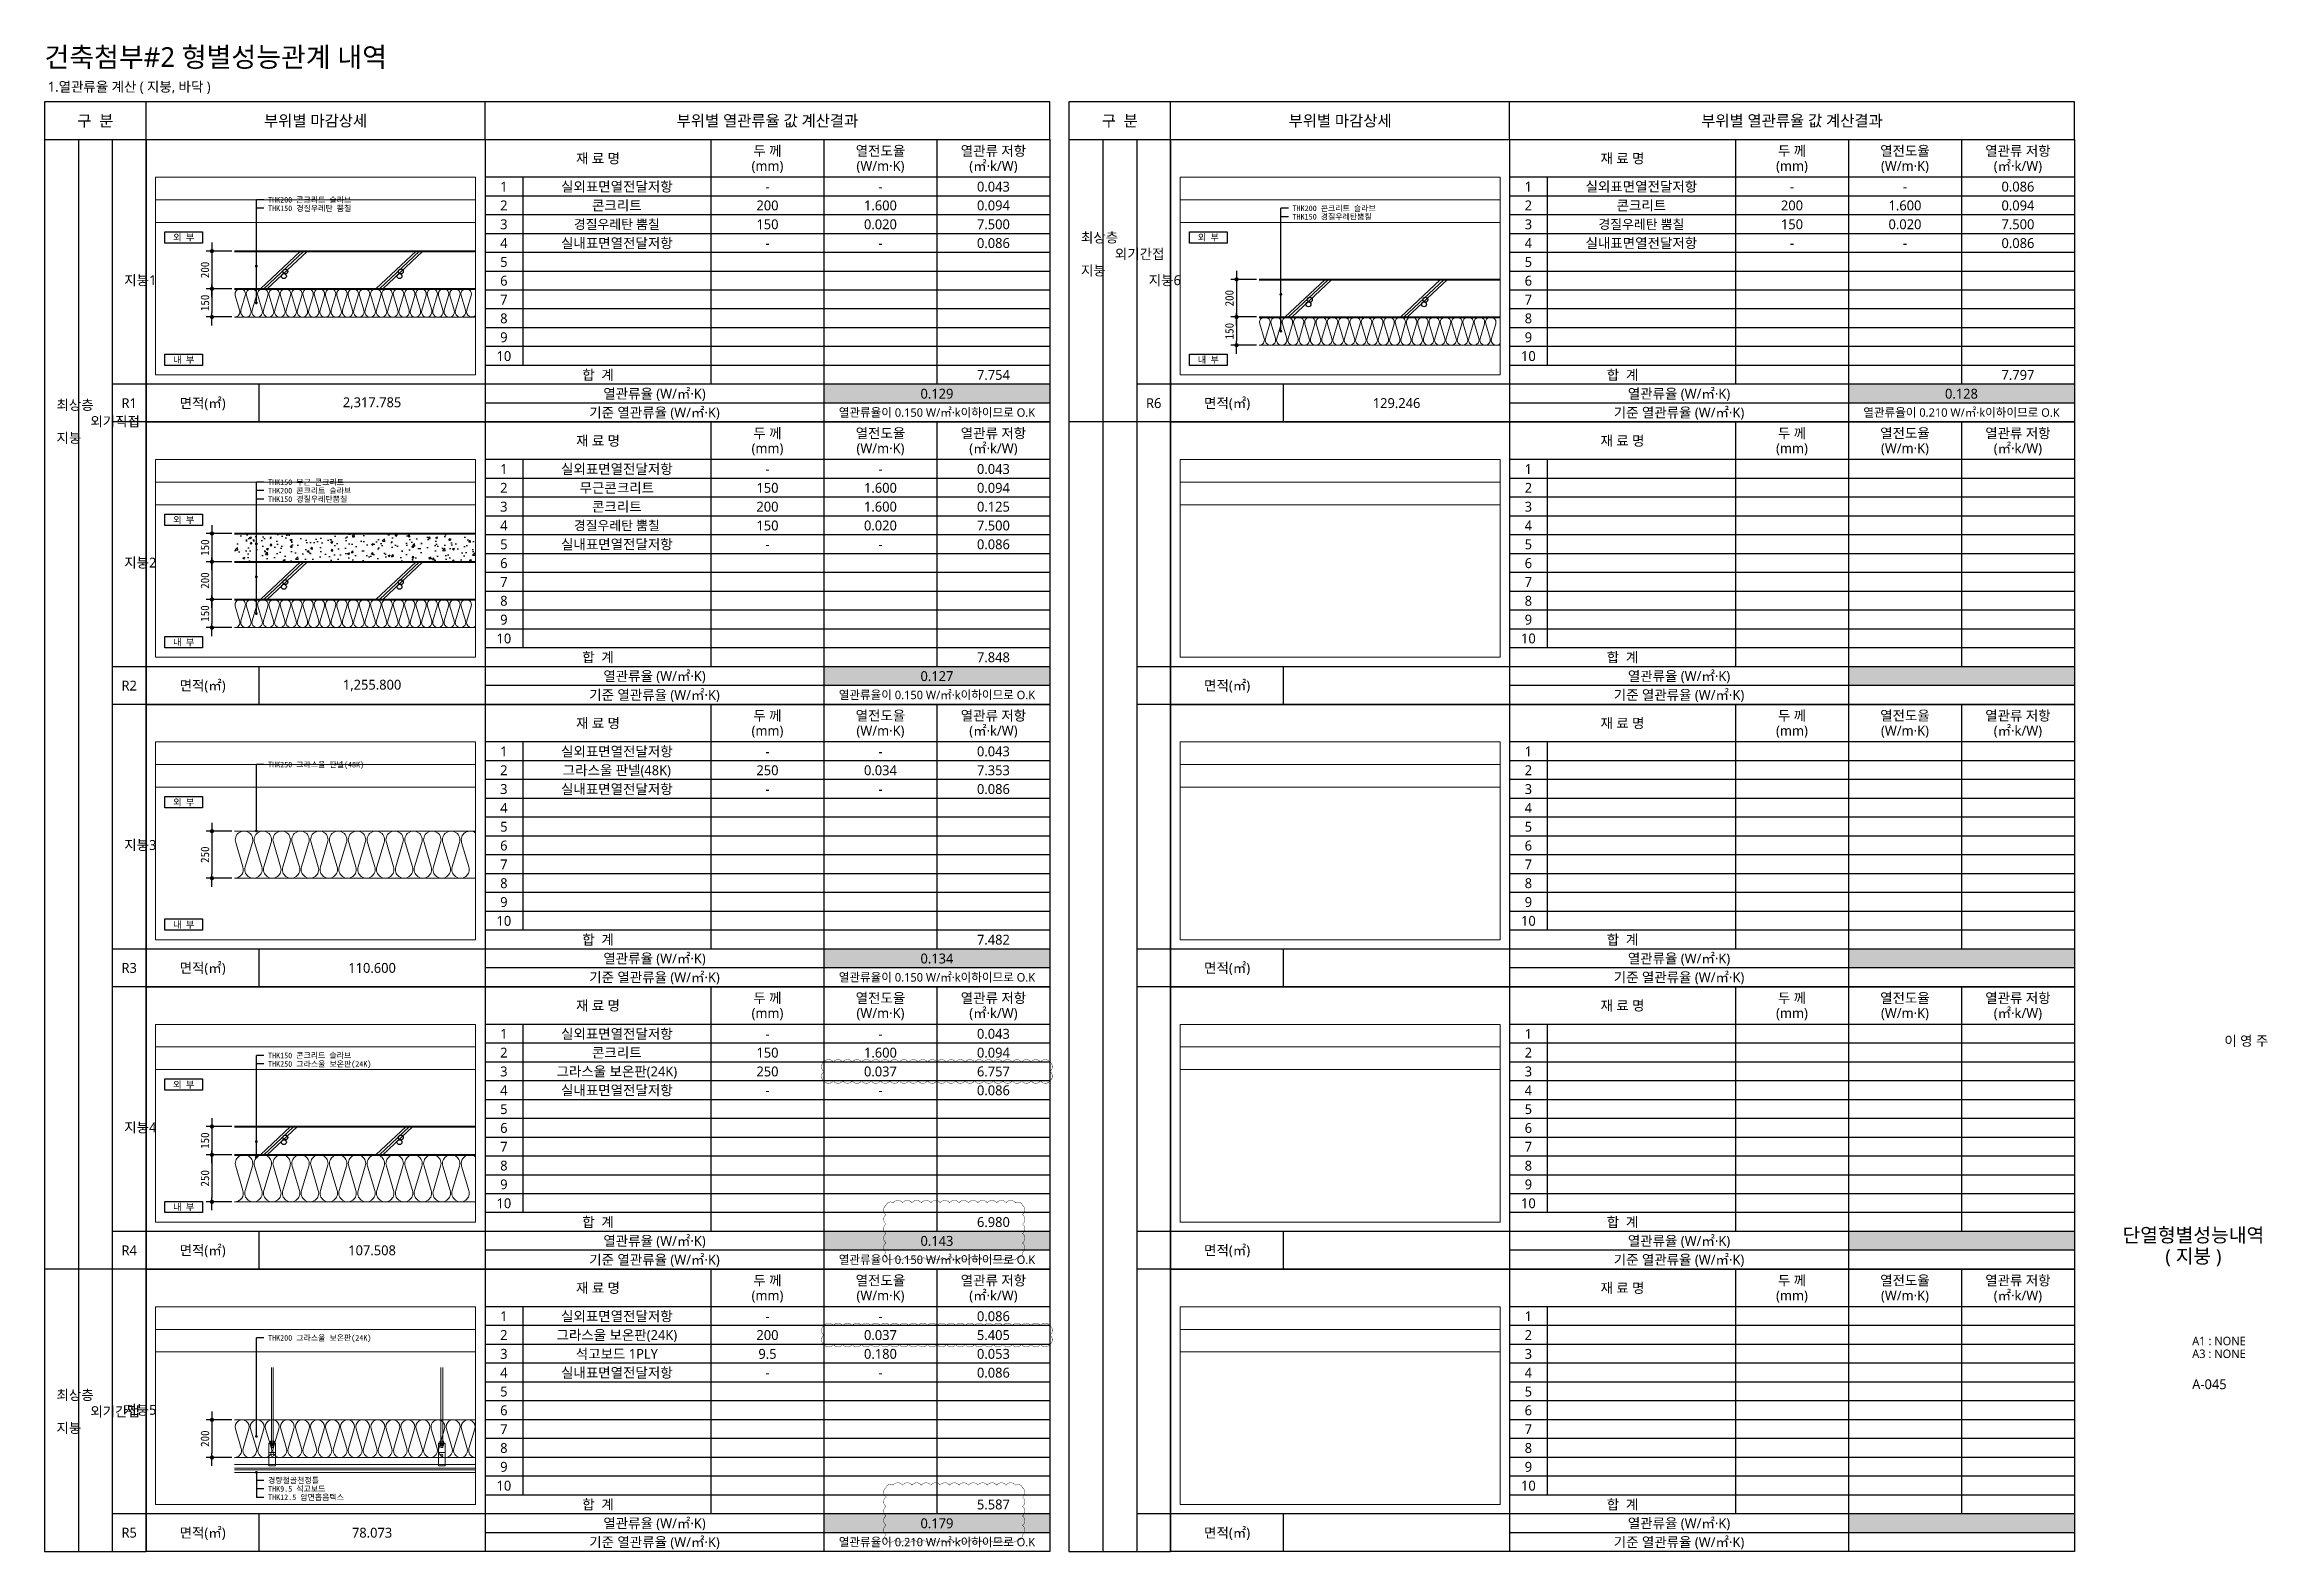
# Model space of a CAD drawing. Header units: millimetres. Extents: x 433 to 50040, y -8477 to -471.
# Drawn here: x 13033 to 24840, y -8477 to -471 of the extents above; entities that cross this region are included whole.
import ezdxf
from ezdxf.enums import TextEntityAlignment as Align

# ---------------------------------------------------------------- set-up
doc = ezdxf.new("R2010")
doc.units = ezdxf.units.MM
doc.header["$MEASUREMENT"] = 0
doc.header["$PDSIZE"] = -10
doc.layers.get('0').update_dxf_attribs({"linetype": 'CONTINUOUS'})
doc.layers.get('Defpoints').update_dxf_attribs({"color": 153, "linetype": 'CONTINUOUS'})
for name, color, linetype in [('2', 4, 'CONTINUOUS'), ('HATCH-1', 8, 'CONTINUOUS'), ('RXANNOT', 4, 'CONTINUOUS')]:
    doc.layers.add(name, color=color, linetype=linetype)
for name, color, linetype, lineweight in [('A-BORD-TEXT', 3, 'CONTINUOUS', 25), ('A-CONC-LIN1', 2, 'CONTINUOUS', 40), ('A-DIMS', 7, 'CONTINUOUS', 25), ('A-ELEV-LIN3', 8, 'CONTINUOUS', 18), ('A-MKXS-LEAD', 7, 'CONTINUOUS', 25), ('A-MKXS-TEXT1', 3, 'CONTINUOUS', 25), ('A-MKXX-NAME', 3, 'CONTINUOUS', 25), ('A-MKXX-SYMB', 7, 'CONTINUOUS', 25), ('A-XXXX-FIN2', 6, 'CONTINUOUS', 20), ('A-XXXX-HATC', 8, 'CONTINUOUS', 18), ('A-XXXX-INSL2', 8, 'CONTINUOUS', 18), ('A-XXXX-TABL', 7, 'CONTINUOUS', 25), ('A-XXXX-TXT1', 3, 'CONTINUOUS', 25), ('REV-202205', 20, 'CONTINUOUS', 25)]:
    doc.layers.add(name, color=color, linetype=linetype, lineweight=lineweight)
doc.layers.add('A-XXXX-NPLT', color=144, linetype='CONTINUOUS', lineweight=15, plot=False)
doc.styles.add('HY울릉도L', font='')
doc.styles.add('돋움체', font='')
doc.styles.add('맑은고딕', font='malgun.ttf')
doc.styles.get('HY울릉도L').set_extended_font_data('HYwulM')
doc.styles.get('돋움체').set_extended_font_data('DotumChe')
doc.dimstyles.new('CDIM', dxfattribs={"dimtxt": 3, "dimasz": 1.5, "dimexe": 2, "dimexo": 1, "dimgap": 1, "dimtad": 1, "dimdec": 0, "dimrnd": 0.5, "dimzin": 0, "dimdsep": 32, "dimlunit": 6, "dimtxsty": 'HY울릉도L', "dimblk1": '_CIDOT', "dimblk2": '_CIDOT', "dimsah": 1, "dimcen": 5.5, "dimclrd": 2, "dimclre": 2, "dimclrt": 7, "dimadec": 0, "dimazin": 0, "dimtfac": 1, "dimtdec": 0, "dimtix": 1, "dimtmove": 2, "dimatfit": 1, "dimldrblk": '_CIDOT', "dimfxl": 1, "dimtolj": 1, "dimtzin": 0, "dimlwd": -1, "dimarcsym": 0})

msp = doc.modelspace()

# ---------------------------------------------------------------- texts
at = {"layer": 'A-BORD-TEXT', "style": '맑은고딕'}
msp.add_text('이 영 주', height=52.5, dxfattribs=at).set_placement((24844.3, -5790.1), align=Align.RIGHT)
for s, p in [('단열형별성능내역', (24446.6, -6795.4)), ('( 지붕 )', (24446.6, -6907.9))]:
    msp.add_text(s, height=75, dxfattribs=at).set_placement(p, align=Align.MIDDLE_CENTER)
for s, height, p in [('A1 : NONE', 45, (24440.2, -7380.5)), ('A3 : NONE', 45, (24440.2, -7448.5)), ('A-045', 52.5, (24440.2, -7614))]:
    msp.add_text(s, height=height, dxfattribs=at).set_placement(p)
at = {"layer": 'A-MKXS-TEXT1', "style": '돋움체'}
for s, p in [('THK200 콘크리트 슬라브', (14220.9, -1296.5)), ('THK150 경질우레탄 뿜칠', (14220.9, -1341.5)), ('THK200 콘크리트 슬라브', (19662.1, -1341.5)), ('THK150 경질우레탄뿜칠', (19662.1, -1386.5)), ('THK150 무근 콘크리트', (14220.9, -2796.5)), ('THK200 콘크리트 슬라브', (14220.9, -2841.5)), ('THK150 경질우레탄뿜칠', (14220.9, -2886.5)), ('THK250 그라스울 판넬(48K)', (14220.9, -4296.5)), ('THK150 콘크리트 슬라브', (14220.9, -5841.5)), ('THK250 그라스울 보온판(24K)', (14220.9, -5886.5)), ('THK200 그라스울 보온판(24K)', (14220.9, -7341.5)), ('THK9.5 석고보드', (14220.9, -8143.1)), ('경량철골천정틀', (14220.9, -8098.1)), ('THK12.5 암면흡음텍스', (14220.9, -8188.1))]:
    msp.add_text(s, height=30, dxfattribs=at).set_placement(p, align=Align.MIDDLE_LEFT)
at = {"layer": 'A-MKXX-NAME', "style": '맑은고딕'}
msp.add_text(' 1.열관류율 계산 ( 지붕, 바닥 )', height=52.5, dxfattribs=at).set_placement((13033.5, -696), align=Align.MIDDLE_LEFT)
at = {"layer": 'A-MKXX-NAME'}
for s, height, style, p in [('실외표면열전달저항', 52.5, '맑은고딕', (16073.5, -1226.5)), ('콘크리트', 52.5, '맑은고딕', (16073.5, -1326.5)), ('-', 52.5, '맑은고딕', (16873.5, -1226.5)), ('-', 52.5, '맑은고딕', (17473.5, -1226.5)), ('0.043', 52.5, '맑은고딕', (18073.5, -1226.5)), ('실외표면열전달저항', 52.5, '맑은고딕', (21514.8, -1226.5)), ('콘크리트', 52.5, '맑은고딕', (21514.8, -1326.5)), ('-', 52.5, '맑은고딕', (22314.8, -1226.5)), ('-', 52.5, '맑은고딕', (22914.8, -1226.5)), ('0.086', 52.5, '맑은고딕', (23514.8, -1226.5)), ('경질우레탄 뿜칠', 50, '맑은고딕', (16073.5, -1426.5)), ('200', 52.5, '맑은고딕', (16873.5, -1326.5)), ('150', 52.5, '맑은고딕', (16873.5, -1426.5)), ('0.020', 52.5, '맑은고딕', (17473.5, -1426.5)), ('1.600', 52.5, '맑은고딕', (17473.5, -1326.5)), ('7.500', 52.5, '맑은고딕', (18073.5, -1426.5)), ('0.094', 52.5, '맑은고딕', (18073.5, -1326.5)), ('경질우레탄 뿜칠', 50, '맑은고딕', (21514.8, -1426.5)), ('200', 52.5, '맑은고딕', (22314.8, -1326.5)), ('150', 52.5, '맑은고딕', (22314.8, -1426.5)), ('0.020', 52.5, '맑은고딕', (22914.8, -1426.5)), ('1.600', 52.5, '맑은고딕', (22914.8, -1326.5)), ('7.500', 52.5, '맑은고딕', (23514.8, -1426.5)), ('0.094', 52.5, '맑은고딕', (23514.8, -1326.5)), ('외 부', 35, '돋움체', (13773.5, -1496.5)), ('실내표면열전달저항', 52.5, '맑은고딕', (16073.5, -1526.5)), ('-', 52.5, '맑은고딕', (16873.5, -1526.5)), ('-', 52.5, '맑은고딕', (17473.5, -1526.5)), ('0.086', 52.5, '맑은고딕', (18073.5, -1526.5)), ('외 부', 35, '돋움체', (19214.8, -1496.5)), ('실내표면열전달저항', 52.5, '맑은고딕', (21514.8, -1526.5)), ('-', 52.5, '맑은고딕', (22314.8, -1526.5)), ('-', 52.5, '맑은고딕', (22914.8, -1526.5)), ('0.086', 52.5, '맑은고딕', (23514.8, -1526.5)), ('내 부', 35, '돋움체', (13773.5, -2146.5)), ('내 부', 35, '돋움체', (19214.8, -2146.5)), ('7.754', 52.5, '맑은고딕', (18073.5, -2226.5)), ('7.797', 52.5, '맑은고딕', (23514.8, -2226.5)), ('열관류율이 0.150 W/㎡·k이하이므로 O.K', 45, '맑은고딕', (17773.5, -2426.5)), ('열관류율이 0.210 W/㎡·k이하이므로 O.K', 45, '맑은고딕', (23214.8, -2426.5)), ('실외표면열전달저항', 52.5, '맑은고딕', (16073.5, -2726.5)), ('0.043', 52.5, '맑은고딕', (18073.5, -2726.5)), ('무근콘크리트', 52.5, '맑은고딕', (16073.5, -2826.5)), ('150', 52.5, '맑은고딕', (16873.5, -2826.5)), ('-', 52.5, '맑은고딕', (16873.5, -2726.5)), ('1.600', 52.5, '맑은고딕', (17473.5, -2826.5)), ('-', 52.5, '맑은고딕', (17473.5, -2726.5)), ('0.094', 52.5, '맑은고딕', (18073.5, -2826.5)), ('콘크리트', 52.5, '맑은고딕', (16073.5, -2926.5)), ('200', 52.5, '맑은고딕', (16873.5, -2926.5)), ('1.600', 52.5, '맑은고딕', (17473.5, -2926.5)), ('0.125', 52.5, '맑은고딕', (18073.5, -2926.5)), ('외 부', 35, '돋움체', (13773.5, -2996.5)), ('경질우레탄 뿜칠', 50, '맑은고딕', (16073.5, -3026.5)), ('150', 52.5, '맑은고딕', (16873.5, -3026.5)), ('0.020', 52.5, '맑은고딕', (17473.5, -3026.5)), ('7.500', 52.5, '맑은고딕', (18073.5, -3026.5)), ('실내표면열전달저항', 52.5, '맑은고딕', (16073.5, -3126.5)), ('-', 52.5, '맑은고딕', (16873.5, -3126.5)), ('-', 52.5, '맑은고딕', (17473.5, -3126.5)), ('0.086', 52.5, '맑은고딕', (18073.5, -3126.5)), ('내 부', 35, '돋움체', (13773.5, -3646.5)), ('7.848', 52.5, '맑은고딕', (18073.5, -3726.5)), ('열관류율이 0.150 W/㎡·k이하이므로 O.K', 45, '맑은고딕', (17773.5, -3926.5)), ('실외표면열전달저항', 52.5, '맑은고딕', (16073.5, -4226.5)), ('-', 52.5, '맑은고딕', (16873.5, -4226.5)), ('-', 52.5, '맑은고딕', (17473.5, -4226.5)), ('0.043', 52.5, '맑은고딕', (18073.5, -4226.5)), ('그라스울 판넬(48K)', 52.5, '맑은고딕', (16073.5, -4326.5)), ('250', 52.5, '맑은고딕', (16873.5, -4326.5)), ('0.034', 52.5, '맑은고딕', (17473.5, -4326.5)), ('7.353', 52.5, '맑은고딕', (18073.5, -4326.5)), ('외 부', 35, '돋움체', (13773.5, -4496.5)), ('실내표면열전달저항', 52.5, '맑은고딕', (16073.5, -4426.5)), ('-', 52.5, '맑은고딕', (16873.5, -4426.5)), ('-', 52.5, '맑은고딕', (17473.5, -4426.5)), ('0.086', 52.5, '맑은고딕', (18073.5, -4426.5)), ('내 부', 35, '돋움체', (13773.5, -5146.5)), ('7.482', 52.5, '맑은고딕', (18073.5, -5226.5)), ('열관류율이 0.150 W/㎡·k이하이므로 O.K', 45, '맑은고딕', (17773.5, -5426.5)), ('실외표면열전달저항', 52.5, '맑은고딕', (16073.5, -5726.5)), ('-', 52.5, '맑은고딕', (16873.5, -5726.5)), ('-', 52.5, '맑은고딕', (17473.5, -5726.5)), ('0.043', 52.5, '맑은고딕', (18073.5, -5726.5)), ('그라스울 보온판(24K)', 52.5, '맑은고딕', (16073.5, -5926.5)), ('콘크리트', 52.5, '맑은고딕', (16073.5, -5826.5)), ('250', 52.5, '맑은고딕', (16873.5, -5926.5)), ('150', 52.5, '맑은고딕', (16873.5, -5826.5)), ('0.037', 52.5, '맑은고딕', (17473.5, -5926.5)), ('1.600', 52.5, '맑은고딕', (17473.5, -5826.5)), ('0.094', 52.5, '맑은고딕', (18073.5, -5826.5)), ('6.757', 52.5, '맑은고딕', (18073.5, -5926.5)), ('외 부', 35, '돋움체', (13773.5, -5996.5)), ('실내표면열전달저항', 52.5, '맑은고딕', (16073.5, -6026.5)), ('0.086', 52.5, '맑은고딕', (18073.5, -6026.5)), ('-', 52.5, '맑은고딕', (16873.5, -6026.5)), ('-', 52.5, '맑은고딕', (17473.5, -6026.5)), ('내 부', 35, '돋움체', (13773.5, -6646.5)), ('6.980', 52.5, '맑은고딕', (18073.5, -6726.5)), ('열관류율이 0.150 W/㎡·k이하이므로 O.K', 45, '맑은고딕', (17773.5, -6926.5)), ('실외표면열전달저항', 52.5, '맑은고딕', (16073.5, -7226.5)), ('0.086', 52.5, '맑은고딕', (18073.5, -7226.5)), ('그라스울 보온판(24K)', 52.5, '맑은고딕', (16073.5, -7326.5)), ('200', 52.5, '맑은고딕', (16873.5, -7326.5)), ('-', 52.5, '맑은고딕', (16873.5, -7226.5)), ('0.037', 52.5, '맑은고딕', (17473.5, -7326.5)), ('-', 52.5, '맑은고딕', (17473.5, -7226.5)), ('5.405', 52.5, '맑은고딕', (18073.5, -7326.5)), ('석고보드 1PLY', 52.5, '맑은고딕', (16073.5, -7426.5)), ('9.5', 52.5, '맑은고딕', (16873.5, -7426.5)), ('0.180', 52.5, '맑은고딕', (17473.5, -7426.5)), ('0.053', 52.5, '맑은고딕', (18073.5, -7426.5)), ('실내표면열전달저항', 52.5, '맑은고딕', (16073.5, -7526.5)), ('-', 52.5, '맑은고딕', (16873.5, -7526.5)), ('-', 52.5, '맑은고딕', (17473.5, -7526.5)), ('0.086', 52.5, '맑은고딕', (18073.5, -7526.5)), ('5.587', 52.5, '맑은고딕', (18073.5, -8226.5)), ('열관류율이 0.210 W/㎡·k이하이므로 O.K', 45, '맑은고딕', (17773.5, -8426.5))]:
    msp.add_text(s, height=height, dxfattribs=dict(at, style=style)).set_placement(p, align=Align.MIDDLE_CENTER)
at = {"layer": 'A-MKXX-NAME', "style": '맑은고딕'}
for s, p in [('R1', (13483.5, -2376.5)), ('2,317.785', (14773.5, -2376.5)), ('R6', (18924.8, -2376.5)), ('129.246', (20214.8, -2376.5)), ('R2', (13483.5, -3876.5)), ('1,255.800', (14773.5, -3876.5)), ('R3', (13483.5, -5376.5)), ('110.600', (14773.5, -5376.5)), ('R4', (13483.5, -6876.5)), ('107.508', (14773.5, -6876.5)), ('R5', (13483.5, -8376.5)), ('78.073', (14773.5, -8376.5))]:
    msp.add_text(s, height=52.5, dxfattribs=at).set_placement(p, align=Align.MIDDLE)
at = {"layer": 'A-MKXX-NAME', "color": 1, "style": '맑은고딕'}
for s, p in [('0.129', (17773.5, -2326.5)), ('0.128', (23214.8, -2326.5)), ('0.127', (17773.5, -3826.5)), ('0.134', (17773.5, -5326.5)), ('0.143', (17773.5, -6826.5)), ('0.179', (17773.5, -8326.5))]:
    msp.add_text(s, height=52.5, dxfattribs=at).set_placement(p, align=Align.MIDDLE_CENTER)
at = {"layer": 'A-MKXX-NAME', "char_height": 52.5, "attachment_point": 4, "style": '맑은고딕'}
for s, heights, insert in [('최상층\\P\\P지붕', [902.4], (18538.5, -1587.4)), ('외기간접', [494], (18718.5, -1587.4)), ('지붕1', [494], (13457.2, -1726.5)), ('지붕6', [494], (18898.5, -1726.5)), ('최상층\\P\\P지붕', [778.3], (13097.2, -2476.5)), ('외기직접', [494], (13277.2, -2476.5)), ('지붕2', [494], (13457.2, -3226.5)), ('지붕3', [494], (13457.2, -4726.5)), ('지붕4', [494], (13457.2, -6226.5)), ('최상층\\P\\P지붕', [902.4], (13097.2, -7735.5)), ('외기간접', [494], (13277.2, -7735.5)), ('지붕5', [494], (13457.2, -7726.5))]:
    msp.add_mtext_dynamic_manual_height_columns(s, width=52.5, gutter_width=1026.9, heights=heights, dxfattribs=dict(at, insert=insert))
at = {"layer": 'A-XXXX-TXT1', "style": '맑은고딕'}
msp.add_text('건축첨부#2 형별성능관계 내역', height=105, dxfattribs=at).set_placement((13033.5, -538.5), align=Align.MIDDLE_LEFT)

# ---------------------------------------------------------------- blocks, each defined once
blk = doc.blocks.new('1')
at = {"layer": 'A-XXXX-HATC'}
h = blk.add_hatch(color=254, dxfattribs=at)
h.dxf.hatch_style = 1
h.paths.add_polyline_path([(3600, -1300), (4800, -1300), (4800, -1400), (3600, -1400)])
at = {"layer": 'A-XXXX-NPLT', "ltscale": 50}
for p, q in [((1750, -320), (50, -320)), ((1750, -440), (50, -440))]:
    blk.add_line(p, q, dxfattribs=at)
blk.add_lwpolyline([(1750, -1250), (50, -1250), (50, -200), (1750, -200)], close=True, dxfattribs=at)
at = {"layer": 'A-XXXX-TABL'}
for p, q in [((1800, 0), (1800, -1500)), ((3000, 0), (3000, -1300)), ((3600, 0), (3600, -1500)), ((4200, 0), (4200, -1300)), ((4800, -200), (1800, -200)), ((2000, -200), (2000, -1200)), ((4800, -300), (1800, -300)), ((4800, -400), (1800, -400)), ((4800, -500), (1800, -500)), ((4800, -600), (1800, -600)), ((4800, -700), (1800, -700)), ((4800, -800), (1800, -800)), ((4800, -900), (1800, -900)), ((4800, -1000), (1800, -1000)), ((4800, -1100), (1800, -1100)), ((4800, -1200), (1800, -1200)), ((4800, -1300), (0, -1300)), ((600, -1500), (600, -1300)), ((4800, -1400), (1800, -1400))]:
    blk.add_line(p, q, dxfattribs=at)
blk.add_lwpolyline([(4800, -1500), (0, -1500), (0, 0), (4800, 0)], close=True, dxfattribs=at)
at = {"layer": 'A-XXXX-TABL', "color": 2, "const_width": 5}
blk.add_lwpolyline([(3600, -1300), (4800, -1300), (4800, -1400), (3600, -1400)], close=True, dxfattribs=at)
at = {"layer": 'A-MKXX-NAME', "style": '맑은고딕'}
for s, p in [('재 료 명', (2400, -100)), ('(mm)', (3300, -140)), ('두 께', (3300, -60)), ('열전도율', (3900, -60)), ('(W/m·K)', (3900, -140)), ('열관류 저항', (4500, -60)), ('(㎡·k/W)', (4500, -140)), ('1', (1900, -250)), ('2', (1900, -350)), ('3', (1900, -450)), ('4', (1900, -550)), ('5', (1900, -650)), ('7', (1900, -850)), ('6', (1900, -750)), ('8', (1900, -950)), ('9', (1900, -1050)), ('10', (1900, -1150)), ('합  계', (2400, -1250)), ('면적(㎡)', (300, -1400)), ('기준 열관류율 (W/㎡·K)', (2700, -1450)), ('열관류율 (W/㎡·K)', (2700, -1350))]:
    blk.add_text(s, height=52.5, dxfattribs=at).set_placement(p, align=Align.MIDDLE_CENTER)
blk = doc.blocks.new('asdf')
at = {"layer": '2'}
for p, q in [((15396, -2604), (15396, -2071)), ((29906, -2604), (29906, -2071))]:
    blk.add_line(p, q, dxfattribs=at)
at = {"layer": 'A-XXXX-TABL'}
for p, q in [((2596, -2604), (2596, -2071)), ((7396, -2604), (7396, -2071)), ((17106, -2604), (17106, -2071)), ((21906, -2604), (21906, -2071)), ((1156, -2604), (1156, -22604)), ((1636, -2604), (1636, -22604)), ((2116, -2604), (2116, -22604)), ((2596, -2604), (2596, -22604)), ((15666, -2604), (15666, -22604)), ((16146, -2604), (16146, -22604)), ((16626, -2604), (16626, -22604)), ((17106, -2604), (17106, -22604)), ((2596, -6071), (2116, -6071)), ((17106, -6071), (16626, -6071)), ((2596, -6604), (2116, -6604)), ((17106, -6604), (16626, -6604)), ((2596, -10071), (2116, -10071)), ((17106, -10071), (16626, -10071)), ((2596, -10604), (2116, -10604)), ((17106, -10604), (16626, -10604)), ((2596, -14071), (2116, -14071)), ((17106, -14071), (16626, -14071)), ((2596, -14604), (2116, -14604)), ((17106, -14604), (16626, -14604)), ((2596, -18071), (2116, -18071)), ((17106, -18071), (16626, -18071)), ((2596, -18604), (2116, -18604)), ((17106, -18604), (16626, -18604)), ((2596, -22071), (2116, -22071)), ((17106, -22071), (16626, -22071)), ((1156, -22604), (2596, -22604)), ((15666, -22604), (17106, -22604))]:
    blk.add_line(p, q, dxfattribs=at)
at = {"layer": 'A-XXXX-TABL', "color": 3}
for points in [[(15396, -2071), (1156, -2071), (1156, -2604), (15396, -2604)], [(29906, -2071), (15666, -2071), (15666, -2604), (29906, -2604)]]:
    blk.add_lwpolyline(points, close=True, dxfattribs=at)
at = {"layer": '2', "xscale": 2.666666666666639, "yscale": 2.666666666666639, "zscale": 2.666666666666639}
for p in [(2596, -2604), (17106, -2604), (2596, -6604), (17106, -6604), (2596, -10604), (17106, -10604), (2596, -14604), (17106, -14604), (2596, -18604), (17106, -18604)]:
    blk.add_blockref('1', p, dxfattribs=at)
at = {"layer": 'A-MKXX-NAME', "style": '맑은고딕'}
for s, p in [('구  분', (1876, -2337)), ('부위별 마감상세', (4996, -2337)), ('부위별 열관류율 값 계산결과', (11396, -2337)), ('구  분', (16386, -2337)), ('부위별 마감상세', (19506, -2337)), ('부위별 열관류율 값 계산결과', (25906, -2337))]:
    blk.add_text(s, height=160, dxfattribs=at).set_placement(p, align=Align.MIDDLE_CENTER)
blk = doc.blocks.new('_CIDOT')
at = {"color": 0, "linetype": 'ByBlock'}
blk.add_line((2, 0), (-1, 0), dxfattribs=at)
at = {"color": 0, "linetype": 'ByBlock', "const_width": 0.5}
blk.add_lwpolyline([(-0.25, 0, 1), (0.25, 0, 1)], format="xyb", close=True, dxfattribs=at)
blk = doc.blocks.new('*D15')
at = {"layer": 'A-DIMS', "lineweight": -2, "transparency": 16777216}
for p, q in [((14028, -1569), (13893, -1569)), ((14028, -1769), (13893, -1769))]:
    blk.add_line(p, q, dxfattribs=at)
at = {"layer": 'A-DIMS', "transparency": 16777216}
blk.add_line((13923, -1592), (13923, -1747), dxfattribs=at)
at = {"layer": 'Defpoints', "color": 0, "transparency": 16777216}
for p in [(14043, -1569), (13923, -1769), (14043, -1769)]:
    blk.add_point(p, dxfattribs=at)
at = {"layer": 'A-DIMS', "transparency": 16777216, "xscale": 22.5, "yscale": 22.5, "zscale": 22.5}
for p, rotation in [((13923, -1569), 90), ((13923, -1769), 270)]:
    blk.add_blockref('_CIDOT', p, dxfattribs=dict(at, rotation=rotation))
at = {"layer": 'A-DIMS', "color": 3, "transparency": 16777216, "insert": (13886, -1669), "char_height": 45, "attachment_point": 5, "rotation": 90, "style": '돋움체'}
blk.add_mtext('\\A1;200', dxfattribs=at)
blk = doc.blocks.new('*D16')
at = {"layer": 'A-DIMS', "lineweight": -2, "transparency": 16777216}
for p, q in [((14028, -1769), (13893, -1769)), ((14028, -1919), (13893, -1919))]:
    blk.add_line(p, q, dxfattribs=at)
at = {"layer": 'A-DIMS', "transparency": 16777216}
blk.add_line((13923, -1792), (13923, -1897), dxfattribs=at)
at = {"layer": 'Defpoints', "color": 0, "transparency": 16777216}
for p in [(14043, -1769), (13923, -1919), (14043, -1919)]:
    blk.add_point(p, dxfattribs=at)
at = {"layer": 'A-DIMS', "transparency": 16777216, "xscale": 22.5, "yscale": 22.5, "zscale": 22.5}
for p, rotation in [((13923, -1769), 90), ((13923, -1919), 270)]:
    blk.add_blockref('_CIDOT', p, dxfattribs=dict(at, rotation=rotation))
at = {"layer": 'A-DIMS', "color": 3, "transparency": 16777216, "insert": (13886, -1844), "char_height": 45, "attachment_point": 5, "rotation": 90, "style": '돋움체'}
blk.add_mtext('\\A1;150', dxfattribs=at)
blk = doc.blocks.new('*D41')
at = {"layer": 'A-DIMS', "lineweight": -2, "transparency": 16777216}
for p, q in [((14028, -3219), (13893, -3219)), ((14028, -3419), (13893, -3419))]:
    blk.add_line(p, q, dxfattribs=at)
at = {"layer": 'A-DIMS', "transparency": 16777216}
blk.add_line((13923, -3242), (13923, -3397), dxfattribs=at)
at = {"layer": 'Defpoints', "color": 0, "transparency": 16777216}
for p in [(14043, -3219), (13923, -3419), (14043, -3419)]:
    blk.add_point(p, dxfattribs=at)
at = {"layer": 'A-DIMS', "transparency": 16777216, "xscale": 22.5, "yscale": 22.5, "zscale": 22.5}
for p, rotation in [((13923, -3219), 90), ((13923, -3419), 270)]:
    blk.add_blockref('_CIDOT', p, dxfattribs=dict(at, rotation=rotation))
at = {"layer": 'A-DIMS', "color": 3, "transparency": 16777216, "insert": (13886, -3319), "char_height": 45, "attachment_point": 5, "rotation": 90, "style": '돋움체'}
blk.add_mtext('\\A1;200', dxfattribs=at)
blk = doc.blocks.new('*D42')
at = {"layer": 'A-DIMS', "lineweight": -2, "transparency": 16777216}
for p, q in [((14028, -3419), (13893, -3419)), ((14028, -3569), (13893, -3569))]:
    blk.add_line(p, q, dxfattribs=at)
at = {"layer": 'A-DIMS', "transparency": 16777216}
blk.add_line((13923, -3442), (13923, -3547), dxfattribs=at)
at = {"layer": 'Defpoints', "color": 0, "transparency": 16777216}
for p in [(14043, -3419), (13923, -3569), (14043, -3569)]:
    blk.add_point(p, dxfattribs=at)
at = {"layer": 'A-DIMS', "transparency": 16777216, "xscale": 22.5, "yscale": 22.5, "zscale": 22.5}
for p, rotation in [((13923, -3419), 90), ((13923, -3569), 270)]:
    blk.add_blockref('_CIDOT', p, dxfattribs=dict(at, rotation=rotation))
at = {"layer": 'A-DIMS', "color": 3, "transparency": 16777216, "insert": (13886, -3494), "char_height": 45, "attachment_point": 5, "rotation": 90, "style": '돋움체'}
blk.add_mtext('\\A1;150', dxfattribs=at)
blk = doc.blocks.new('*D43')
at = {"layer": 'A-DIMS', "lineweight": -2, "transparency": 16777216}
for p, q in [((14028, -3069), (13893, -3069)), ((14028, -3219), (13893, -3219))]:
    blk.add_line(p, q, dxfattribs=at)
at = {"layer": 'A-DIMS', "transparency": 16777216}
blk.add_line((13923, -3092), (13923, -3197), dxfattribs=at)
at = {"layer": 'Defpoints', "color": 0, "transparency": 16777216}
for p in [(14043, -3069), (13923, -3219), (14043, -3219)]:
    blk.add_point(p, dxfattribs=at)
at = {"layer": 'A-DIMS', "transparency": 16777216, "xscale": 22.5, "yscale": 22.5, "zscale": 22.5}
for p, rotation in [((13923, -3069), 90), ((13923, -3219), 270)]:
    blk.add_blockref('_CIDOT', p, dxfattribs=dict(at, rotation=rotation))
at = {"layer": 'A-DIMS', "color": 3, "transparency": 16777216, "insert": (13886, -3144), "char_height": 45, "attachment_point": 5, "rotation": 90, "style": '돋움체'}
blk.add_mtext('\\A1;150', dxfattribs=at)
blk = doc.blocks.new('*D44')
at = {"layer": 'A-DIMS', "lineweight": -2, "transparency": 16777216}
for p, q in [((14028, -6219), (13893, -6219)), ((14028, -6369), (13893, -6369))]:
    blk.add_line(p, q, dxfattribs=at)
at = {"layer": 'A-DIMS', "transparency": 16777216}
blk.add_line((13923, -6242), (13923, -6347), dxfattribs=at)
at = {"layer": 'Defpoints', "color": 0, "transparency": 16777216}
for p in [(14043, -6219), (13923, -6369), (14043, -6369)]:
    blk.add_point(p, dxfattribs=at)
at = {"layer": 'A-DIMS', "transparency": 16777216, "xscale": 22.5, "yscale": 22.5, "zscale": 22.5}
for p, rotation in [((13923, -6219), 90), ((13923, -6369), 270)]:
    blk.add_blockref('_CIDOT', p, dxfattribs=dict(at, rotation=rotation))
at = {"layer": 'A-DIMS', "color": 3, "transparency": 16777216, "insert": (13886, -6294), "char_height": 45, "attachment_point": 5, "rotation": 90, "style": '돋움체'}
blk.add_mtext('\\A1;150', dxfattribs=at)
blk = doc.blocks.new('*D45')
at = {"layer": 'A-DIMS', "lineweight": -2, "transparency": 16777216}
for p, q in [((14028, -6369), (13893, -6369)), ((14028, -6619), (13893, -6619))]:
    blk.add_line(p, q, dxfattribs=at)
at = {"layer": 'A-DIMS', "transparency": 16777216}
blk.add_line((13923, -6392), (13923, -6597), dxfattribs=at)
at = {"layer": 'Defpoints', "color": 0, "transparency": 16777216}
for p in [(14043, -6369), (13923, -6619), (14043, -6619)]:
    blk.add_point(p, dxfattribs=at)
at = {"layer": 'A-DIMS', "transparency": 16777216, "xscale": 22.5, "yscale": 22.5, "zscale": 22.5}
for p, rotation in [((13923, -6369), 90), ((13923, -6619), 270)]:
    blk.add_blockref('_CIDOT', p, dxfattribs=dict(at, rotation=rotation))
at = {"layer": 'A-DIMS', "color": 3, "transparency": 16777216, "insert": (13886, -6494), "char_height": 45, "attachment_point": 5, "rotation": 90, "style": '돋움체'}
blk.add_mtext('\\A1;250', dxfattribs=at)
blk = doc.blocks.new('*D46')
at = {"layer": 'A-DIMS', "lineweight": -2, "transparency": 16777216}
for p, q in [((19470, -1719), (19335, -1719)), ((19470, -1919), (19335, -1919))]:
    blk.add_line(p, q, dxfattribs=at)
at = {"layer": 'A-DIMS', "transparency": 16777216}
blk.add_line((19365, -1742), (19365, -1897), dxfattribs=at)
at = {"layer": 'Defpoints', "color": 0, "transparency": 16777216}
for p in [(19485, -1719), (19365, -1919), (19485, -1919)]:
    blk.add_point(p, dxfattribs=at)
at = {"layer": 'A-DIMS', "transparency": 16777216, "xscale": 22.5, "yscale": 22.5, "zscale": 22.5}
for p, rotation in [((19365, -1719), 90), ((19365, -1919), 270)]:
    blk.add_blockref('_CIDOT', p, dxfattribs=dict(at, rotation=rotation))
at = {"layer": 'A-DIMS', "color": 3, "transparency": 16777216, "insert": (19327, -1819), "char_height": 45, "attachment_point": 5, "rotation": 90, "style": '돋움체'}
blk.add_mtext('\\A1;200', dxfattribs=at)
blk = doc.blocks.new('*D47')
at = {"layer": 'A-DIMS', "lineweight": -2, "transparency": 16777216}
for p, q in [((19470, -1919), (19335, -1919)), ((19470, -2069), (19335, -2069))]:
    blk.add_line(p, q, dxfattribs=at)
at = {"layer": 'A-DIMS', "transparency": 16777216}
blk.add_line((19365, -1942), (19365, -2047), dxfattribs=at)
at = {"layer": 'Defpoints', "color": 0, "transparency": 16777216}
for p in [(19485, -1919), (19365, -2069), (19485, -2069)]:
    blk.add_point(p, dxfattribs=at)
at = {"layer": 'A-DIMS', "transparency": 16777216, "xscale": 22.5, "yscale": 22.5, "zscale": 22.5}
for p, rotation in [((19365, -1919), 90), ((19365, -2069), 270)]:
    blk.add_blockref('_CIDOT', p, dxfattribs=dict(at, rotation=rotation))
at = {"layer": 'A-DIMS', "color": 3, "transparency": 16777216, "insert": (19327, -1994), "char_height": 45, "attachment_point": 5, "rotation": 90, "style": '돋움체'}
blk.add_mtext('\\A1;150', dxfattribs=at)
blk = doc.blocks.new('*D48')
at = {"layer": 'A-DIMS', "lineweight": -2, "transparency": 16777216}
for p, q in [((14028, -7777), (13893, -7777)), ((14028, -7977), (13893, -7977))]:
    blk.add_line(p, q, dxfattribs=at)
at = {"layer": 'A-DIMS', "transparency": 16777216}
blk.add_line((13923, -7799), (13923, -7954), dxfattribs=at)
at = {"layer": 'Defpoints', "color": 0, "transparency": 16777216}
for p in [(14043, -7777), (13923, -7977), (14043, -7977)]:
    blk.add_point(p, dxfattribs=at)
at = {"layer": 'A-DIMS', "transparency": 16777216, "xscale": 22.5, "yscale": 22.5, "zscale": 22.5}
for p, rotation in [((13923, -7777), 90), ((13923, -7977), 270)]:
    blk.add_blockref('_CIDOT', p, dxfattribs=dict(at, rotation=rotation))
at = {"layer": 'A-DIMS', "color": 3, "transparency": 16777216, "insert": (13886, -7877), "char_height": 45, "attachment_point": 5, "rotation": 90, "style": '돋움체'}
blk.add_mtext('\\A1;200', dxfattribs=at)
blk = doc.blocks.new('*D58')
at = {"layer": 'A-DIMS', "lineweight": -2, "transparency": 16777216}
for p, q in [((14028, -4650), (13893, -4650)), ((14028, -4900), (13893, -4900))]:
    blk.add_line(p, q, dxfattribs=at)
at = {"layer": 'A-DIMS', "transparency": 16777216}
blk.add_line((13923, -4672), (13923, -4877), dxfattribs=at)
at = {"layer": 'Defpoints', "color": 0, "transparency": 16777216}
for p in [(14043, -4650), (13923, -4900), (14043, -4900)]:
    blk.add_point(p, dxfattribs=at)
at = {"layer": 'A-DIMS', "transparency": 16777216, "xscale": 22.5, "yscale": 22.5, "zscale": 22.5}
for p, rotation in [((13923, -4650), 90), ((13923, -4900), 270)]:
    blk.add_blockref('_CIDOT', p, dxfattribs=dict(at, rotation=rotation))
at = {"layer": 'A-DIMS', "color": 3, "transparency": 16777216, "insert": (13886, -4775), "char_height": 45, "attachment_point": 5, "rotation": 90, "style": '돋움체'}
blk.add_mtext('\\A1;250', dxfattribs=at)

# ---------------------------------------------------------------- dimensions: what is measured, and where the dimension line sits
at = {"layer": 'A-DIMS'}
for base, p1, p2, picture, middle in [((13923.5, -1769.1), (14043.5, -1569.1), (14043.5, -1769.1), '*D15', (13886, -1669.1)), ((13923.5, -1919.1), (14043.5, -1769.1), (14043.5, -1919.1), '*D16', (13886, -1844.1)), ((19364.8, -1919.1), (19484.8, -1719.1), (19484.8, -1919.1), '*D46', (19327.2, -1819.1)), ((19364.8, -2069.1), (19484.8, -1919.1), (19484.8, -2069.1), '*D47', (19327.2, -1994.1)), ((13923.5, -3219.1), (14043.5, -3069.1), (14043.5, -3219.1), '*D43', (13886, -3144.1)), ((13923.5, -3419.1), (14043.5, -3219.1), (14043.5, -3419.1), '*D41', (13886, -3319.1)), ((13923.5, -3569.1), (14043.5, -3419.1), (14043.5, -3569.1), '*D42', (13886, -3494.1)), ((13923.5, -4899.5), (14043.5, -4649.5), (14043.5, -4899.5), '*D58', (13886, -4774.5)), ((13923.5, -6369.1), (14043.5, -6219.1), (14043.5, -6369.1), '*D44', (13886, -6294.1)), ((13923.5, -6619.1), (14043.5, -6369.1), (14043.5, -6619.1), '*D45', (13886, -6494.1)), ((13923.5, -7976.8), (14043.5, -7776.8), (14043.5, -7976.8), '*D48', (13886, -7876.8))]:
    dim = msp.add_linear_dim(base=base, p1=p1, p2=p2, angle=270, dimstyle='CDIM', override={"dimscale": 15, "dimtxsty": '돋움체', "dimclrd": 256, "dimclre": 256, "dimclrt": 3}, dxfattribs=at)
    dim.commit()
    dim.dimension.update_dxf_attribs({"geometry": picture, "text_midpoint": middle})

# ---------------------------------------------------------------- hatches: boundary and pattern name
at = {"layer": 'HATCH-1'}
h = msp.add_hatch(dxfattribs=at)
h.set_pattern_fill('AR-CONC', color=256, scale=15)
h.set_pattern_definition([(50, (0, 0), (107.58903, -9.4128), [11.25, -123.75]), (355, (0, 0), (-20.8127, 112.8288), [9, -99]), (100.45144, (8.97, -0.78), (86.7763, 103.416), [9.561, -105.1713]), (46.1842, (0, 30), (160.0862, -24.8279), [16.875, -185.625]), (96.6356, (13.34, 27.93), (140.1993, 146.1178), [14.3416, -157.757]), (351.1842, (0, 30), (140.1993, 146.1178), [13.5, -148.5]), (21, (15, 22.5), (89.53606, -60.39283), [11.25, -123.75]), (326, (15, 22.5), (36.4973, 108.7725), [9, -99]), (71.45144, (22.46, 17.47), (126.03336, 48.3797), [9.561, -105.1713]), (37.5, (0, 0), (1.82398, 49.93408), [0, -97.8, 0, -100.5, 0, -99.375]), (7.5, (0, 0), (39.46043, 59.16176), [0, -57.3, 0, -95.55, 0, -37.875]), (327.5, (-33.45, 0), (80.07337, -3.38323), [0, -37.5, 0, -117, 0, -155.25]), (317.5, (-48.45, 0), (87.47793, 15.01575), [0, -48.75, 0, -77.7, 0, -110.25])])
h.paths.add_polyline_path([(14043.5, -3219.1), (14043.5, -3069.1), (15323.5, -3069.1), (15323.5, -3219.1)])

# ---------------------------------------------------------------- linework, layer by layer
at = {"layer": 'A-CONC-LIN1'}
for p, q in [((14043.5, -1569.1), (15323.5, -1569.1)), ((14043.5, -1769.1), (15323.5, -1769.1)), ((19484.8, -1719.1), (20764.8, -1719.1)), ((19484.8, -1919.1), (20764.8, -1919.1)), ((14043.5, -3069.1), (15323.5, -3069.1)), ((14043.5, -3219.1), (15323.5, -3219.1)), ((14043.5, -3419.1), (15323.5, -3419.1)), ((14043.5, -6219.1), (15323.5, -6219.1)), ((14043.5, -6369.1), (15323.5, -6369.1))]:
    msp.add_line(p, q, dxfattribs=at)
at = {"layer": 'A-ELEV-LIN3'}
for p, q in [((14238.5, -7922.2), (14238.5, -7499.4)), ((14248.5, -7922.2), (14248.5, -7499.4)), ((15138.5, -7922.2), (15138.5, -7499.4)), ((15148.5, -7922.2), (15148.5, -7499.4)), ((14261, -7900.8), (14226, -7900.8)), ((14226, -8020.8), (14226, -7900.8)), ((14261, -7902.8), (14226, -7902.8)), ((14231.5, -7904.8), (14231.5, -7898.8)), ((14255.5, -7898.8), (14231.5, -7898.8)), ((14255.5, -7904.8), (14231.5, -7904.8)), ((14255.5, -7904.8), (14231.5, -7904.8)), ((14233.5, -7891.8), (14234.5, -7890.8)), ((14233.5, -7898.8), (14233.5, -7891.8)), ((14233.5, -7898.8), (14233.5, -7891.8)), ((14233.5, -7911.8), (14233.5, -7904.8)), ((14252.5, -7890.8), (14234.5, -7890.8)), ((14236.8, -7890.8), (14238.5, -7892.5)), ((14236.8, -7898.8), (14238.5, -7897.1)), ((14236.8, -7904.8), (14238.5, -7906.5)), ((14240.2, -7890.8), (14238.5, -7892.5)), ((14240.2, -7898.8), (14238.5, -7897.1)), ((14240.2, -7904.8), (14238.5, -7906.5)), ((14238.5, -7922.2), (14238.5, -7904.8)), ((14243.5, -7912.8), (14243.5, -7904.8)), ((14243.5, -7912.8), (14243.5, -7904.8)), ((14246.8, -7890.8), (14248.5, -7892.5)), ((14246.8, -7898.8), (14248.5, -7897.1)), ((14246.8, -7904.8), (14248.5, -7906.5)), ((14246.8, -7904.8), (14248.5, -7906.5)), ((14250.2, -7890.8), (14248.5, -7892.5)), ((14250.2, -7898.8), (14248.5, -7897.1)), ((14250.2, -7904.8), (14248.5, -7906.5)), ((14248.5, -7922.2), (14248.5, -7904.8)), ((14250.2, -7904.8), (14248.5, -7906.5)), ((14252.5, -7890.8), (14253.5, -7891.8)), ((14253.5, -7898.8), (14253.5, -7891.8)), ((14253.5, -7898.8), (14253.5, -7891.8)), ((14253.5, -7911.8), (14253.5, -7904.8)), ((14255.5, -7904.8), (14255.5, -7898.8)), ((14261, -8020.8), (14261, -7900.8)), ((15161, -7900.8), (15126, -7900.8)), ((15126, -8020.8), (15126, -7900.8)), ((15161, -7902.8), (15126, -7902.8)), ((15131.5, -7904.8), (15131.5, -7898.8)), ((15155.5, -7898.8), (15131.5, -7898.8)), ((15155.5, -7904.8), (15131.5, -7904.8)), ((15155.5, -7904.8), (15131.5, -7904.8)), ((15133.5, -7891.8), (15134.5, -7890.8)), ((15133.5, -7898.8), (15133.5, -7891.8)), ((15133.5, -7898.8), (15133.5, -7891.8)), ((15133.5, -7911.8), (15133.5, -7904.8)), ((15152.5, -7890.8), (15134.5, -7890.8)), ((15136.8, -7890.8), (15138.5, -7892.5)), ((15136.8, -7898.8), (15138.5, -7897.1)), ((15136.8, -7904.8), (15138.5, -7906.5)), ((15140.2, -7890.8), (15138.5, -7892.5)), ((15140.2, -7898.8), (15138.5, -7897.1)), ((15140.2, -7904.8), (15138.5, -7906.5)), ((15138.5, -7922.2), (15138.5, -7904.8)), ((15143.5, -7912.8), (15143.5, -7904.8)), ((15143.5, -7912.8), (15143.5, -7904.8)), ((15146.8, -7890.8), (15148.5, -7892.5)), ((15146.8, -7898.8), (15148.5, -7897.1)), ((15146.8, -7904.8), (15148.5, -7906.5)), ((15146.8, -7904.8), (15148.5, -7906.5)), ((15150.2, -7890.8), (15148.5, -7892.5)), ((15150.2, -7898.8), (15148.5, -7897.1)), ((15150.2, -7904.8), (15148.5, -7906.5)), ((15148.5, -7922.2), (15148.5, -7904.8)), ((15150.2, -7904.8), (15148.5, -7906.5)), ((15152.5, -7890.8), (15153.5, -7891.8)), ((15153.5, -7898.8), (15153.5, -7891.8)), ((15153.5, -7898.8), (15153.5, -7891.8)), ((15153.5, -7911.8), (15153.5, -7904.8)), ((15155.5, -7904.8), (15155.5, -7898.8)), ((15161, -8020.8), (15161, -7900.8)), ((14261, -7950.8), (14226, -7950.8)), ((14261, -8020.8), (14226, -8020.8)), ((14233.5, -7911.8), (14234.5, -7912.8)), ((14252.5, -7912.8), (14234.5, -7912.8)), ((14236.8, -7912.8), (14238.5, -7911.1)), ((14240.2, -7912.8), (14238.5, -7911.1)), ((14238.5, -7922.2), (14248.5, -7922.2)), ((14238.5, -7922.2), (14239.5, -7923.2)), ((14239.5, -7923.2), (14247.5, -7923.2)), ((14246.8, -7912.8), (14248.5, -7911.1)), ((14248.5, -7922.2), (14247.5, -7923.2)), ((14250.2, -7912.8), (14248.5, -7911.1)), ((14252.5, -7912.8), (14253.5, -7911.8)), ((14252.5, -7912.8), (14253.5, -7911.8)), ((15161, -7950.8), (15126, -7950.8)), ((15161, -8020.8), (15126, -8020.8)), ((15133.5, -7911.8), (15134.5, -7912.8)), ((15152.5, -7912.8), (15134.5, -7912.8)), ((15136.8, -7912.8), (15138.5, -7911.1)), ((15140.2, -7912.8), (15138.5, -7911.1)), ((15138.5, -7922.2), (15148.5, -7922.2)), ((15138.5, -7922.2), (15139.5, -7923.2)), ((15139.5, -7923.2), (15147.5, -7923.2)), ((15146.8, -7912.8), (15148.5, -7911.1)), ((15148.5, -7922.2), (15147.5, -7923.2)), ((15150.2, -7912.8), (15148.5, -7911.1)), ((15152.5, -7912.8), (15153.5, -7911.8)), ((15152.5, -7912.8), (15153.5, -7911.8))]:
    msp.add_line(p, q, dxfattribs=at)
at = {"layer": 'A-ELEV-LIN3', "color": 8}
for p, q in [((14043.5, -7976.8), (15323.5, -7976.8)), ((14043.5, -7977.8), (15323.5, -7977.8)), ((14043.5, -8013.8), (15323.5, -8013.8)), ((14043.5, -8014.8), (15323.5, -8014.8))]:
    msp.add_line(p, q, dxfattribs=at)
at = {"layer": 'A-ELEV-LIN3'}
for centre in [(14243.5, -7965.5), (15143.5, -7965.5)]:
    msp.add_circle(centre, 6.1, dxfattribs=at)
at = {"layer": 'A-MKXS-LEAD'}
for p, q in [((14158.9, -1844.1), (14158.9, -1296.5)), ((14198.9, -1296.5), (14158.9, -1296.5)), ((14198.9, -1341.5), (14158.9, -1341.5)), ((19600.2, -1994.1), (19600.2, -1341.5)), ((19640.2, -1341.5), (19600.2, -1341.5)), ((19640.2, -1386.5), (19600.2, -1386.5)), ((14158.9, -3494.1), (14158.9, -2796.5)), ((14198.9, -2796.5), (14158.9, -2796.5)), ((14198.9, -2841.5), (14158.9, -2841.5)), ((14198.9, -2886.5), (14158.9, -2886.5)), ((14158.9, -4649.5), (14158.9, -4296.5)), ((14198.9, -4296.5), (14158.9, -4296.5)), ((14158.9, -6381.6), (14158.9, -5841.5)), ((14198.9, -5841.5), (14158.9, -5841.5)), ((14198.9, -5886.5), (14158.9, -5886.5)), ((14158.9, -7864.8), (14158.9, -7341.5)), ((14198.9, -7341.5), (14158.9, -7341.5)), ((14158.9, -8055.8), (14158.9, -8188.7)), ((14198.9, -8098.7), (14158.9, -8098.7)), ((14198.9, -8143.7), (14158.9, -8143.7)), ((14198.9, -8188.7), (14158.9, -8188.7))]:
    msp.add_line(p, q, dxfattribs=at)
at = {"layer": 'A-MKXS-LEAD', "const_width": 7.5}
for points in [[(14155.2, -1649.1, 1), (14162.7, -1649.1, 1)], [(14155.2, -1844.1, 1), (14162.7, -1844.1, 1)], [(19596.4, -1799.1, 1), (19603.9, -1799.1, 1)], [(19596.4, -1994.1, 1), (19603.9, -1994.1, 1)], [(14155.2, -3124.1, 1), (14162.7, -3124.1, 1)], [(14155.2, -3299.1, 1), (14162.7, -3299.1, 1)], [(14155.2, -3494.1, 1), (14162.7, -3494.1, 1)], [(14155.2, -4649.5, 1), (14162.7, -4649.5, 1)], [(14155.2, -6299.1, 1), (14162.7, -6299.1, 1)], [(14155.2, -6381.6, 1), (14162.7, -6381.6, 1)], [(14155.2, -7864.8, 1), (14162.7, -7864.8, 1)], [(14155.2, -8055.8, -1), (14162.7, -8055.8, -1)]]:
    msp.add_lwpolyline(points, format="xyb", close=True, dxfattribs=at)
at = {"layer": 'A-MKXX-SYMB'}
for points in [[(13873.5, -1526.5), (13673.5, -1526.5), (13673.5, -1466.5), (13873.5, -1466.5)], [(19314.8, -1526.5), (19114.8, -1526.5), (19114.8, -1466.5), (19314.8, -1466.5)], [(13873.5, -2176.5), (13673.5, -2176.5), (13673.5, -2116.5), (13873.5, -2116.5)], [(19314.8, -2176.5), (19114.8, -2176.5), (19114.8, -2116.5), (19314.8, -2116.5)], [(13873.5, -3026.5), (13673.5, -3026.5), (13673.5, -2966.5), (13873.5, -2966.5)], [(13873.5, -3676.5), (13673.5, -3676.5), (13673.5, -3616.5), (13873.5, -3616.5)], [(13873.5, -4526.5), (13673.5, -4526.5), (13673.5, -4466.5), (13873.5, -4466.5)], [(13873.5, -5176.5), (13673.5, -5176.5), (13673.5, -5116.5), (13873.5, -5116.5)], [(13873.5, -6026.5), (13673.5, -6026.5), (13673.5, -5966.5), (13873.5, -5966.5)], [(13873.5, -6676.5), (13673.5, -6676.5), (13673.5, -6616.5), (13873.5, -6616.5)]]:
    msp.add_lwpolyline(points, close=True, dxfattribs=at)
at = {"layer": 'A-XXXX-FIN2'}
for p, q in [((14043.5, -8033.8), (15323.5, -8033.8)), ((14043.5, -8043.3), (15323.5, -8043.3)), ((14043.5, -8055.8), (15323.5, -8055.8))]:
    msp.add_line(p, q, dxfattribs=at)
at = {"layer": 'A-XXXX-INSL2'}
for p, q in [((14043.5, -1919.1), (15323.5, -1919.1)), ((19484.8, -2069.1), (20764.8, -2069.1)), ((14043.5, -3569.1), (15323.5, -3569.1)), ((14043.5, -4649.5), (15323.5, -4649.5)), ((14043.5, -4899.5), (15323.5, -4899.5)), ((14043.5, -6619.1), (15323.5, -6619.1)), ((14043.5, -7776.8), (15323.5, -7776.8))]:
    msp.add_line(p, q, dxfattribs=at)
for points in [[(15323.5, -1910.7, -0.7939659), (15277, -1882.8), (15300, -1805.5, 1.37259), (15247, -1805.5), (15270, -1882.8, -1.37259), (15217, -1882.8), (15240, -1805.5, 1.37259), (15187, -1805.5), (15210, -1882.8, -1.37259), (15157, -1882.8), (15180, -1805.5, 1.37259), (15127, -1805.5), (15150, -1882.8, -1.37259), (15097, -1882.8), (15120, -1805.5, 1.37259), (15067, -1805.5), (15090, -1882.8, -1.37259), (15037, -1882.8), (15060, -1805.5, 1.37259), (15007, -1805.5), (15030, -1882.8, -1.37259), (14977, -1882.8), (15000, -1805.5, 1.37259), (14947, -1805.5), (14970, -1882.8, -1.37259), (14917, -1882.8), (14940, -1805.5, 1.37259), (14887, -1805.5), (14910, -1882.8, -1.37259), (14857, -1882.8), (14880, -1805.5, 0.509267), (14853.5, -1769.1, 0.509267), (14827, -1805.5), (14850, -1882.8, -1.37259), (14797, -1882.8), (14820, -1805.5, 1.37259), (14767, -1805.5), (14790, -1882.8, -1.37259), (14737, -1882.8), (14760, -1805.5, 1.37259), (14707, -1805.5), (14730, -1882.8, -1.37259), (14677, -1882.8), (14700, -1805.5, 1.37259), (14647, -1805.5), (14670, -1882.8, -1.37259), (14617, -1882.8), (14640, -1805.5, 1.37259), (14587, -1805.5), (14610, -1882.8, -1.37259), (14557, -1882.8), (14580, -1805.5, 1.37259), (14527, -1805.5), (14550, -1882.8, -1.37259), (14497, -1882.8), (14520, -1805.5, 1.37259), (14467, -1805.5), (14490, -1882.8, -1.37259), (14437, -1882.8), (14460, -1805.5, 1.37259), (14407, -1805.5), (14430, -1882.8, -1.37259), (14377, -1882.8), (14400, -1805.5, 1.37259), (14347, -1805.5), (14370, -1882.8, -1.37259), (14317, -1882.8), (14340, -1805.5, 1.37259), (14287, -1805.5), (14310, -1882.8, -1.37259), (14257, -1882.8), (14280, -1805.5, 1.37259), (14227, -1805.5), (14250, -1882.8, -1.37259), (14197, -1882.8), (14220, -1805.5, 1.37259), (14167, -1805.5), (14190, -1882.8, -1.37259), (14137, -1882.8), (14160, -1805.5, 1.37259), (14107, -1805.5), (14130, -1882.8, -1.37259), (14077, -1882.8), (14100, -1805.5, 1.37259), (14047, -1805.5), (14070, -1882.8, -0.5086991), (14043.5, -1919.1)], [(20764.8, -2060.7, -0.7939659), (20718.3, -2032.8), (20741.2, -1955.5, 1.37259), (20688.3, -1955.5), (20711.2, -2032.8, -1.37259), (20658.3, -2032.8), (20681.2, -1955.5, 1.37259), (20628.3, -1955.5), (20651.2, -2032.8, -1.37259), (20598.3, -2032.8), (20621.2, -1955.5, 1.37259), (20568.3, -1955.5), (20591.2, -2032.8, -1.37259), (20538.3, -2032.8), (20561.2, -1955.5, 1.37259), (20508.3, -1955.5), (20531.2, -2032.8, -1.37259), (20478.3, -2032.8), (20501.2, -1955.5, 1.37259), (20448.3, -1955.5), (20471.2, -2032.8, -1.37259), (20418.3, -2032.8), (20441.2, -1955.5, 1.37259), (20388.3, -1955.5), (20411.2, -2032.8, -1.37259), (20358.3, -2032.8), (20381.2, -1955.5, 1.37259), (20328.3, -1955.5), (20351.2, -2032.8, -1.37259), (20298.3, -2032.8), (20321.2, -1955.5, 0.509267), (20294.8, -1919.1, 0.509267), (20268.3, -1955.5), (20291.2, -2032.8, -1.37259), (20238.3, -2032.8), (20261.2, -1955.5, 1.37259), (20208.3, -1955.5), (20231.2, -2032.8, -1.37259), (20178.3, -2032.8), (20201.2, -1955.5, 1.37259), (20148.3, -1955.5), (20171.2, -2032.8, -1.37259), (20118.3, -2032.8), (20141.2, -1955.5, 1.37259), (20088.3, -1955.5), (20111.2, -2032.8, -1.37259), (20058.3, -2032.8), (20081.2, -1955.5, 1.37259), (20028.3, -1955.5), (20051.2, -2032.8, -1.37259), (19998.3, -2032.8), (20021.2, -1955.5, 1.37259), (19968.3, -1955.5), (19991.2, -2032.8, -1.37259), (19938.3, -2032.8), (19961.2, -1955.5, 1.37259), (19908.3, -1955.5), (19931.2, -2032.8, -1.37259), (19878.3, -2032.8), (19901.2, -1955.5, 1.37259), (19848.3, -1955.5), (19871.2, -2032.8, -1.37259), (19818.3, -2032.8), (19841.2, -1955.5, 1.37259), (19788.3, -1955.5), (19811.2, -2032.8, -1.37259), (19758.3, -2032.8), (19781.2, -1955.5, 1.37259), (19728.3, -1955.5), (19751.2, -2032.8, -1.37259), (19698.3, -2032.8), (19721.2, -1955.5, 1.37259), (19668.3, -1955.5), (19691.2, -2032.8, -1.37259), (19638.3, -2032.8), (19661.2, -1955.5, 1.37259), (19608.3, -1955.5), (19631.2, -2032.8, -1.37259), (19578.3, -2032.8), (19601.2, -1955.5, 1.37259), (19548.3, -1955.5), (19571.2, -2032.8, -1.37259), (19518.3, -2032.8), (19541.2, -1955.5, 1.37259), (19488.3, -1955.5), (19511.2, -2032.8, -0.5086991), (19484.8, -2069.1)], [(15323.5, -3560.7, -0.7939659), (15277, -3532.8), (15300, -3455.5, 1.37259), (15247, -3455.5), (15270, -3532.8, -1.37259), (15217, -3532.8), (15240, -3455.5, 1.37259), (15187, -3455.5), (15210, -3532.8, -1.37259), (15157, -3532.8), (15180, -3455.5, 1.37259), (15127, -3455.5), (15150, -3532.8, -1.37259), (15097, -3532.8), (15120, -3455.5, 1.37259), (15067, -3455.5), (15090, -3532.8, -1.37259), (15037, -3532.8), (15060, -3455.5, 1.37259), (15007, -3455.5), (15030, -3532.8, -1.37259), (14977, -3532.8), (15000, -3455.5, 1.37259), (14947, -3455.5), (14970, -3532.8, -1.37259), (14917, -3532.8), (14940, -3455.5, 1.37259), (14887, -3455.5), (14910, -3532.8, -1.37259), (14857, -3532.8), (14880, -3455.5, 0.509267), (14853.5, -3419.1, 0.509267), (14827, -3455.5), (14850, -3532.8, -1.37259), (14797, -3532.8), (14820, -3455.5, 1.37259), (14767, -3455.5), (14790, -3532.8, -1.37259), (14737, -3532.8), (14760, -3455.5, 1.37259), (14707, -3455.5), (14730, -3532.8, -1.37259), (14677, -3532.8), (14700, -3455.5, 1.37259), (14647, -3455.5), (14670, -3532.8, -1.37259), (14617, -3532.8), (14640, -3455.5, 1.37259), (14587, -3455.5), (14610, -3532.8, -1.37259), (14557, -3532.8), (14580, -3455.5, 1.37259), (14527, -3455.5), (14550, -3532.8, -1.37259), (14497, -3532.8), (14520, -3455.5, 1.37259), (14467, -3455.5), (14490, -3532.8, -1.37259), (14437, -3532.8), (14460, -3455.5, 1.37259), (14407, -3455.5), (14430, -3532.8, -1.37259), (14377, -3532.8), (14400, -3455.5, 1.37259), (14347, -3455.5), (14370, -3532.8, -1.37259), (14317, -3532.8), (14340, -3455.5, 1.37259), (14287, -3455.5), (14310, -3532.8, -1.37259), (14257, -3532.8), (14280, -3455.5, 1.37259), (14227, -3455.5), (14250, -3532.8, -1.37259), (14197, -3532.8), (14220, -3455.5, 1.37259), (14167, -3455.5), (14190, -3532.8, -1.37259), (14137, -3532.8), (14160, -3455.5, 1.37259), (14107, -3455.5), (14130, -3532.8, -1.37259), (14077, -3532.8), (14100, -3455.5, 1.37259), (14047, -3455.5), (14070, -3532.8, -0.5086991), (14043.5, -3569.1)], [(15323.5, -4660.5, 0.7545799), (15249.3, -4710.1), (15287.6, -4838.9, -1.37259), (15199.3, -4838.9), (15237.6, -4710.1, 1.37259), (15149.3, -4710.1), (15187.6, -4838.9, -1.37259), (15099.3, -4838.9), (15137.6, -4710.1, 1.37259), (15049.3, -4710.1), (15087.6, -4838.9, -1.37259), (14999.3, -4838.9), (15037.6, -4710.1, 1.37259), (14949.3, -4710.1), (14987.6, -4838.9, -1.37259), (14899.3, -4838.9), (14937.6, -4710.1, 1.37259), (14849.3, -4710.1), (14887.6, -4838.9, -1.37259), (14799.3, -4838.9), (14837.6, -4710.1, 1.37259), (14749.3, -4710.1), (14787.6, -4838.9, -1.37259), (14699.3, -4838.9), (14737.6, -4710.1, 1.37259), (14649.3, -4710.1), (14687.6, -4838.9, -1.37259), (14599.3, -4838.9), (14637.6, -4710.1, 1.37259), (14549.3, -4710.1), (14587.6, -4838.9, -1.37259), (14499.3, -4838.9), (14537.6, -4710.1, 1.37259), (14449.3, -4710.1), (14487.6, -4838.9, -1.37259), (14399.3, -4838.9), (14437.6, -4710.1, 1.37259), (14349.3, -4710.1), (14387.6, -4838.9, -1.37259), (14299.3, -4838.9), (14337.6, -4710.1, 1.37259), (14249.3, -4710.1), (14287.6, -4838.9, -1.37259), (14199.3, -4838.9), (14237.6, -4710.1, 1.37259), (14149.3, -4710.1), (14187.6, -4838.9, -1.37259), (14099.3, -4838.9), (14137.6, -4710.1, 1.37259), (14049.3, -4710.1), (14087.6, -4838.9, -0.5086991), (14043.5, -4899.5)], [(15323.5, -6380.2, 0.7545799), (15249.3, -6429.7), (15287.6, -6558.5, -1.37259), (15199.3, -6558.5), (15237.6, -6429.7, 1.37259), (15149.3, -6429.7), (15187.6, -6558.5, -1.37259), (15099.3, -6558.5), (15137.6, -6429.7, 1.37259), (15049.3, -6429.7), (15087.6, -6558.5, -1.37259), (14999.3, -6558.5), (15037.6, -6429.7, 1.37259), (14949.3, -6429.7), (14987.6, -6558.5, -1.37259), (14899.3, -6558.5), (14937.6, -6429.7, 1.37259), (14849.3, -6429.7), (14887.6, -6558.5, -1.37259), (14799.3, -6558.5), (14837.6, -6429.7, 1.37259), (14749.3, -6429.7), (14787.6, -6558.5, -1.37259), (14699.3, -6558.5), (14737.6, -6429.7, 1.37259), (14649.3, -6429.7), (14687.6, -6558.5, -1.37259), (14599.3, -6558.5), (14637.6, -6429.7, 1.37259), (14549.3, -6429.7), (14587.6, -6558.5, -1.37259), (14499.3, -6558.5), (14537.6, -6429.7, 1.37259), (14449.3, -6429.7), (14487.6, -6558.5, -1.37259), (14399.3, -6558.5), (14437.6, -6429.7, 1.37259), (14349.3, -6429.7), (14387.6, -6558.5, -1.37259), (14299.3, -6558.5), (14337.6, -6429.7, 1.37259), (14249.3, -6429.7), (14287.6, -6558.5, -1.37259), (14199.3, -6558.5), (14237.6, -6429.7, 1.37259), (14149.3, -6429.7), (14187.6, -6558.5, -1.37259), (14099.3, -6558.5), (14137.6, -6429.7, 1.37259), (14049.3, -6429.7), (14087.6, -6558.5, -0.5086991), (14043.5, -6619.1)], [(15323.5, -7976.8, -0.5086991), (15288.2, -7928.3), (15318.8, -7825.3, 1.37259), (15248.2, -7825.3), (15278.8, -7928.3, -1.37259), (15208.2, -7928.3), (15238.8, -7825.3, 1.37259), (15168.2, -7825.3), (15198.8, -7928.3, -1.37259), (15128.2, -7928.3), (15158.8, -7825.3, 0.509267), (15123.5, -7776.8, 0.509267), (15088.2, -7825.3), (15118.8, -7928.3, -1.37259), (15048.2, -7928.3), (15078.8, -7825.3, 1.37259), (15008.2, -7825.3), (15038.8, -7928.3, -1.37259), (14968.2, -7928.3), (14998.8, -7825.3, 1.37259), (14928.2, -7825.3), (14958.8, -7928.3, -1.37259), (14888.2, -7928.3), (14918.8, -7825.3, 1.37259), (14848.2, -7825.3), (14878.8, -7928.3, -1.37259), (14808.2, -7928.3), (14838.8, -7825.3, 1.37259), (14768.2, -7825.3), (14798.8, -7928.3, -1.37259), (14728.2, -7928.3), (14758.8, -7825.3, 1.37259), (14688.2, -7825.3), (14718.8, -7928.3, -1.37259), (14648.2, -7928.3), (14678.8, -7825.3, 1.37259), (14608.2, -7825.3), (14638.8, -7928.3, -1.37259), (14568.2, -7928.3), (14598.8, -7825.3, 1.37259), (14528.2, -7825.3), (14558.8, -7928.3, -1.37259), (14488.2, -7928.3), (14518.8, -7825.3, 1.37259), (14448.2, -7825.3), (14478.8, -7928.3, -1.37259), (14408.2, -7928.3), (14438.8, -7825.3, 1.37259), (14368.2, -7825.3), (14398.8, -7928.3, -1.37259), (14328.2, -7928.3), (14358.8, -7825.3, 1.37259), (14288.2, -7825.3), (14318.8, -7928.3, -1.37259), (14248.2, -7928.3), (14278.8, -7825.3, 1.37259), (14208.2, -7825.3), (14238.8, -7928.3, -1.37259), (14168.2, -7928.3), (14198.8, -7825.3, 1.37259), (14128.2, -7825.3), (14158.8, -7928.3, -1.37259), (14088.2, -7928.3), (14118.8, -7825.3, 1.37259), (14048.2, -7825.3), (14078.8, -7928.3, -0.5086991), (14043.5, -7976.8)]]:
    msp.add_lwpolyline(points, format="xyb", dxfattribs=at)
at = {"layer": 'A-XXXX-TABL'}
for p, q in [((13573.5, -2476.5), (13393.5, -2476.5)), ((18834.8, -2476.5), (18474.8, -2476.5)), ((13393.5, -6976.5), (13033.5, -6976.5))]:
    msp.add_line(p, q, dxfattribs=at)
at = {"layer": 'HATCH-1'}
for p, q in [((14180.3, -1769.1), (14393.5, -1569.1)), ((14198.6, -1769.1), (14411.8, -1569.1)), ((14216.9, -1769.1), (14430, -1569.1)), ((14794.1, -1769.1), (15007.2, -1569.1)), ((14812.3, -1769.1), (15025.5, -1569.1)), ((14830.6, -1769.1), (15043.7, -1569.1)), ((19621.6, -1919.1), (19834.8, -1719.1)), ((19639.8, -1919.1), (19853, -1719.1)), ((19658.1, -1919.1), (19871.3, -1719.1)), ((20235.3, -1919.1), (20448.5, -1719.1)), ((20253.6, -1919.1), (20466.7, -1719.1)), ((20271.8, -1919.1), (20485, -1719.1)), ((14180.3, -3419.1), (14393.5, -3219.1)), ((14198.6, -3419.1), (14411.8, -3219.1)), ((14216.9, -3419.1), (14430, -3219.1)), ((14794.1, -3419.1), (15007.2, -3219.1)), ((14812.3, -3419.1), (15025.5, -3219.1)), ((14830.6, -3419.1), (15043.7, -3219.1)), ((14180.3, -6369.1), (14340.2, -6219.1)), ((14198.6, -6369.1), (14358.5, -6219.1)), ((14216.9, -6369.1), (14376.7, -6219.1)), ((14794.1, -6369.1), (14953.9, -6219.1)), ((14812.3, -6369.1), (14972.2, -6219.1)), ((14830.6, -6369.1), (14990.4, -6219.1))]:
    msp.add_line(p, q, dxfattribs=at)
for centre in [(14305.2, -1701.9), (14312.6, -1677.4), (14918.9, -1701.9), (14926.3, -1677.4), (19746.5, -1851.9), (19753.8, -1827.4), (20360.2, -1851.9), (20367.5, -1827.4), (14305.2, -3351.9), (14312.6, -3327.4), (14918.9, -3351.9), (14926.3, -3327.4), (14305.2, -6301.9), (14312.6, -6277.4), (14918.9, -6301.9), (14926.3, -6277.4)]:
    msp.add_circle(centre, 13.1, dxfattribs=at)
at = {"layer": 'REV-202205', "const_width": 2}
for points in [[(17173.5, -5976.5, 0.5205671), (17223.5, -5976.5, 0.5205671), (17273.5, -5976.5, 0.5205671), (17323.5, -5976.5, 0.5205671), (17373.5, -5976.5, 0.5205671), (17423.5, -5976.5, 0.5205671), (17473.5, -5976.5, 0.5205671), (17523.5, -5976.5, 0.5205671), (17573.5, -5976.5, 0.5205671), (17623.5, -5976.5, 0.5205671), (17673.5, -5976.5, 0.5205671), (17723.5, -5976.5, 0.5205671), (17773.5, -5976.5, 0.5205671), (17823.5, -5976.5, 0.5205671), (17873.5, -5976.5, 0.5205671), (17923.5, -5976.5, 0.5205671), (17973.5, -5976.5, 0.5205671), (18023.5, -5976.5, 0.5205671), (18073.5, -5976.5, 0.5205671), (18123.5, -5976.5, 0.5205671), (18173.5, -5976.5, 0.5205671), (18223.5, -5976.5, 0.5205671), (18273.5, -5976.5, 0.5205671), (18323.5, -5976.5, 0.5205671), (18373.5, -5976.5, 0.5205671), (18373.5, -5926.5, 0.5205671), (18373.5, -5876.5, 0.5205671), (18323.5, -5876.5, 0.5205671), (18273.5, -5876.5, 0.5205671), (18223.5, -5876.5, 0.5205671), (18173.5, -5876.5, 0.5205671), (18123.5, -5876.5, 0.5205671), (18073.5, -5876.5, 0.5205671), (18023.5, -5876.5, 0.5205671), (17973.5, -5876.5, 0.5205671), (17923.5, -5876.5, 0.5205671), (17873.5, -5876.5, 0.5205671), (17823.5, -5876.5, 0.5205671), (17773.5, -5876.5, 0.5205671), (17723.5, -5876.5, 0.5205671), (17673.5, -5876.5, 0.5205671), (17623.5, -5876.5, 0.5205671), (17573.5, -5876.5, 0.5205671), (17523.5, -5876.5, 0.5205671), (17473.5, -5876.5, 0.5205671), (17423.5, -5876.5, 0.5205671), (17373.5, -5876.5, 0.5205671), (17323.5, -5876.5, 0.5205671), (17273.5, -5876.5, 0.5205671), (17223.5, -5876.5, 0.5205671), (17173.5, -5876.5, 0.5205671), (17173.5, -5926.5, 0.5205671)], [(17503.4, -6913.3, 0.5205671), (17553.4, -6913.3, 0.5205671), (17603.4, -6913.3, 0.5205671), (17653.4, -6913.3, 0.5205671), (17703.4, -6913.3, 0.5205671), (17753.4, -6913.3, 0.5205671), (17803.4, -6913.3, 0.5205671), (17853.4, -6913.3, 0.5205671), (17903.4, -6913.3, 0.5205671), (17953.4, -6913.3, 0.5205671), (18003.4, -6913.3, 0.5205671), (18053.4, -6913.3, 0.5205671), (18103.4, -6913.3, 0.5205671), (18153.4, -6913.3, 0.5205671), (18203.4, -6913.3, 0.5205671), (18227.6, -6887.6, 0.5205671), (18227.6, -6837.6, 0.5205671), (18227.6, -6787.6, 0.5205671), (18227.6, -6737.6, 0.5205671), (18227.6, -6687.6, 0.5205671), (18227.6, -6637.6, 0.5205671), (18190.9, -6624.3, 0.5205671), (18140.9, -6624.3, 0.5205671), (18090.9, -6624.3, 0.5205671), (18040.9, -6624.3, 0.5205671), (17990.9, -6624.3, 0.5205671), (17940.9, -6624.3, 0.5205671), (17890.9, -6624.3, 0.5205671), (17840.9, -6624.3, 0.5205671), (17790.9, -6624.3, 0.5205671), (17740.9, -6624.3, 0.5205671), (17690.9, -6624.3, 0.5205671), (17640.9, -6624.3, 0.5205671), (17590.9, -6624.3, 0.5205671), (17540.9, -6624.3, 0.5205671), (17503.4, -6636.8, 0.5205671), (17503.4, -6686.8, 0.5205671), (17503.4, -6736.8, 0.5205671), (17503.4, -6786.8, 0.5205671), (17503.4, -6836.8, 0.5205671), (17503.4, -6886.8, 0.5205671)], [(17173.5, -7376.5, 0.5205671), (17223.5, -7376.5, 0.5205671), (17273.5, -7376.5, 0.5205671), (17323.5, -7376.5, 0.5205671), (17373.5, -7376.5, 0.5205671), (17423.5, -7376.5, 0.5205671), (17473.5, -7376.5, 0.5205671), (17523.5, -7376.5, 0.5205671), (17573.5, -7376.5, 0.5205671), (17623.5, -7376.5, 0.5205671), (17673.5, -7376.5, 0.5205671), (17723.5, -7376.5, 0.5205671), (17773.5, -7376.5, 0.5205671), (17823.5, -7376.5, 0.5205671), (17873.5, -7376.5, 0.5205671), (17923.5, -7376.5, 0.5205671), (17973.5, -7376.5, 0.5205671), (18023.5, -7376.5, 0.5205671), (18073.5, -7376.5, 0.5205671), (18123.5, -7376.5, 0.5205671), (18173.5, -7376.5, 0.5205671), (18223.5, -7376.5, 0.5205671), (18273.5, -7376.5, 0.5205671), (18323.5, -7376.5, 0.5205671), (18373.5, -7376.5, 0.5205671), (18373.5, -7326.5, 0.5205671), (18373.5, -7276.5, 0.5205671), (18323.5, -7276.5, 0.5205671), (18273.5, -7276.5, 0.5205671), (18223.5, -7276.5, 0.5205671), (18173.5, -7276.5, 0.5205671), (18123.5, -7276.5, 0.5205671), (18073.5, -7276.5, 0.5205671), (18023.5, -7276.5, 0.5205671), (17973.5, -7276.5, 0.5205671), (17923.5, -7276.5, 0.5205671), (17873.5, -7276.5, 0.5205671), (17823.5, -7276.5, 0.5205671), (17773.5, -7276.5, 0.5205671), (17723.5, -7276.5, 0.5205671), (17673.5, -7276.5, 0.5205671), (17623.5, -7276.5, 0.5205671), (17573.5, -7276.5, 0.5205671), (17523.5, -7276.5, 0.5205671), (17473.5, -7276.5, 0.5205671), (17423.5, -7276.5, 0.5205671), (17373.5, -7276.5, 0.5205671), (17323.5, -7276.5, 0.5205671), (17273.5, -7276.5, 0.5205671), (17223.5, -7276.5, 0.5205671), (17173.5, -7276.5, 0.5205671), (17173.5, -7326.5, 0.5205671)], [(17503.4, -8413.3, 0.5205671), (17553.4, -8413.3, 0.5205671), (17603.4, -8413.3, 0.5205671), (17653.4, -8413.3, 0.5205671), (17703.4, -8413.3, 0.5205671), (17753.4, -8413.3, 0.5205671), (17803.4, -8413.3, 0.5205671), (17853.4, -8413.3, 0.5205671), (17903.4, -8413.3, 0.5205671), (17953.4, -8413.3, 0.5205671), (18003.4, -8413.3, 0.5205671), (18053.4, -8413.3, 0.5205671), (18103.4, -8413.3, 0.5205671), (18153.4, -8413.3, 0.5205671), (18203.4, -8413.3, 0.5205671), (18227.6, -8387.6, 0.5205671), (18227.6, -8337.6, 0.5205671), (18227.6, -8287.6, 0.5205671), (18227.6, -8237.6, 0.5205671), (18227.6, -8187.6, 0.5205671), (18227.6, -8137.6, 0.5205671), (18190.9, -8124.3, 0.5205671), (18140.9, -8124.3, 0.5205671), (18090.9, -8124.3, 0.5205671), (18040.9, -8124.3, 0.5205671), (17990.9, -8124.3, 0.5205671), (17940.9, -8124.3, 0.5205671), (17890.9, -8124.3, 0.5205671), (17840.9, -8124.3, 0.5205671), (17790.9, -8124.3, 0.5205671), (17740.9, -8124.3, 0.5205671), (17690.9, -8124.3, 0.5205671), (17640.9, -8124.3, 0.5205671), (17590.9, -8124.3, 0.5205671), (17540.9, -8124.3, 0.5205671), (17503.4, -8136.8, 0.5205671), (17503.4, -8186.8, 0.5205671), (17503.4, -8236.8, 0.5205671), (17503.4, -8286.8, 0.5205671), (17503.4, -8336.8, 0.5205671), (17503.4, -8386.8, 0.5205671)]]:
    msp.add_lwpolyline(points, format="xyb", close=True, dxfattribs=at)

# ---------------------------------------------------------------- block references
at = {"layer": 'RXANNOT', "xscale": 0.3750000000000039, "yscale": 0.3750000000000039, "zscale": 0.3750000000000039}
msp.add_blockref('asdf', (12600, 0), dxfattribs=at)

msp.set_redraw_order([(e.dxf.handle, doc.entitydb.next_handle()) for e in msp.query("TEXT MTEXT ATTDEF DIMENSION ARC_DIMENSION")])  # texts and dimensions are drawn at this point

doc.saveas('drawing.dxf')
